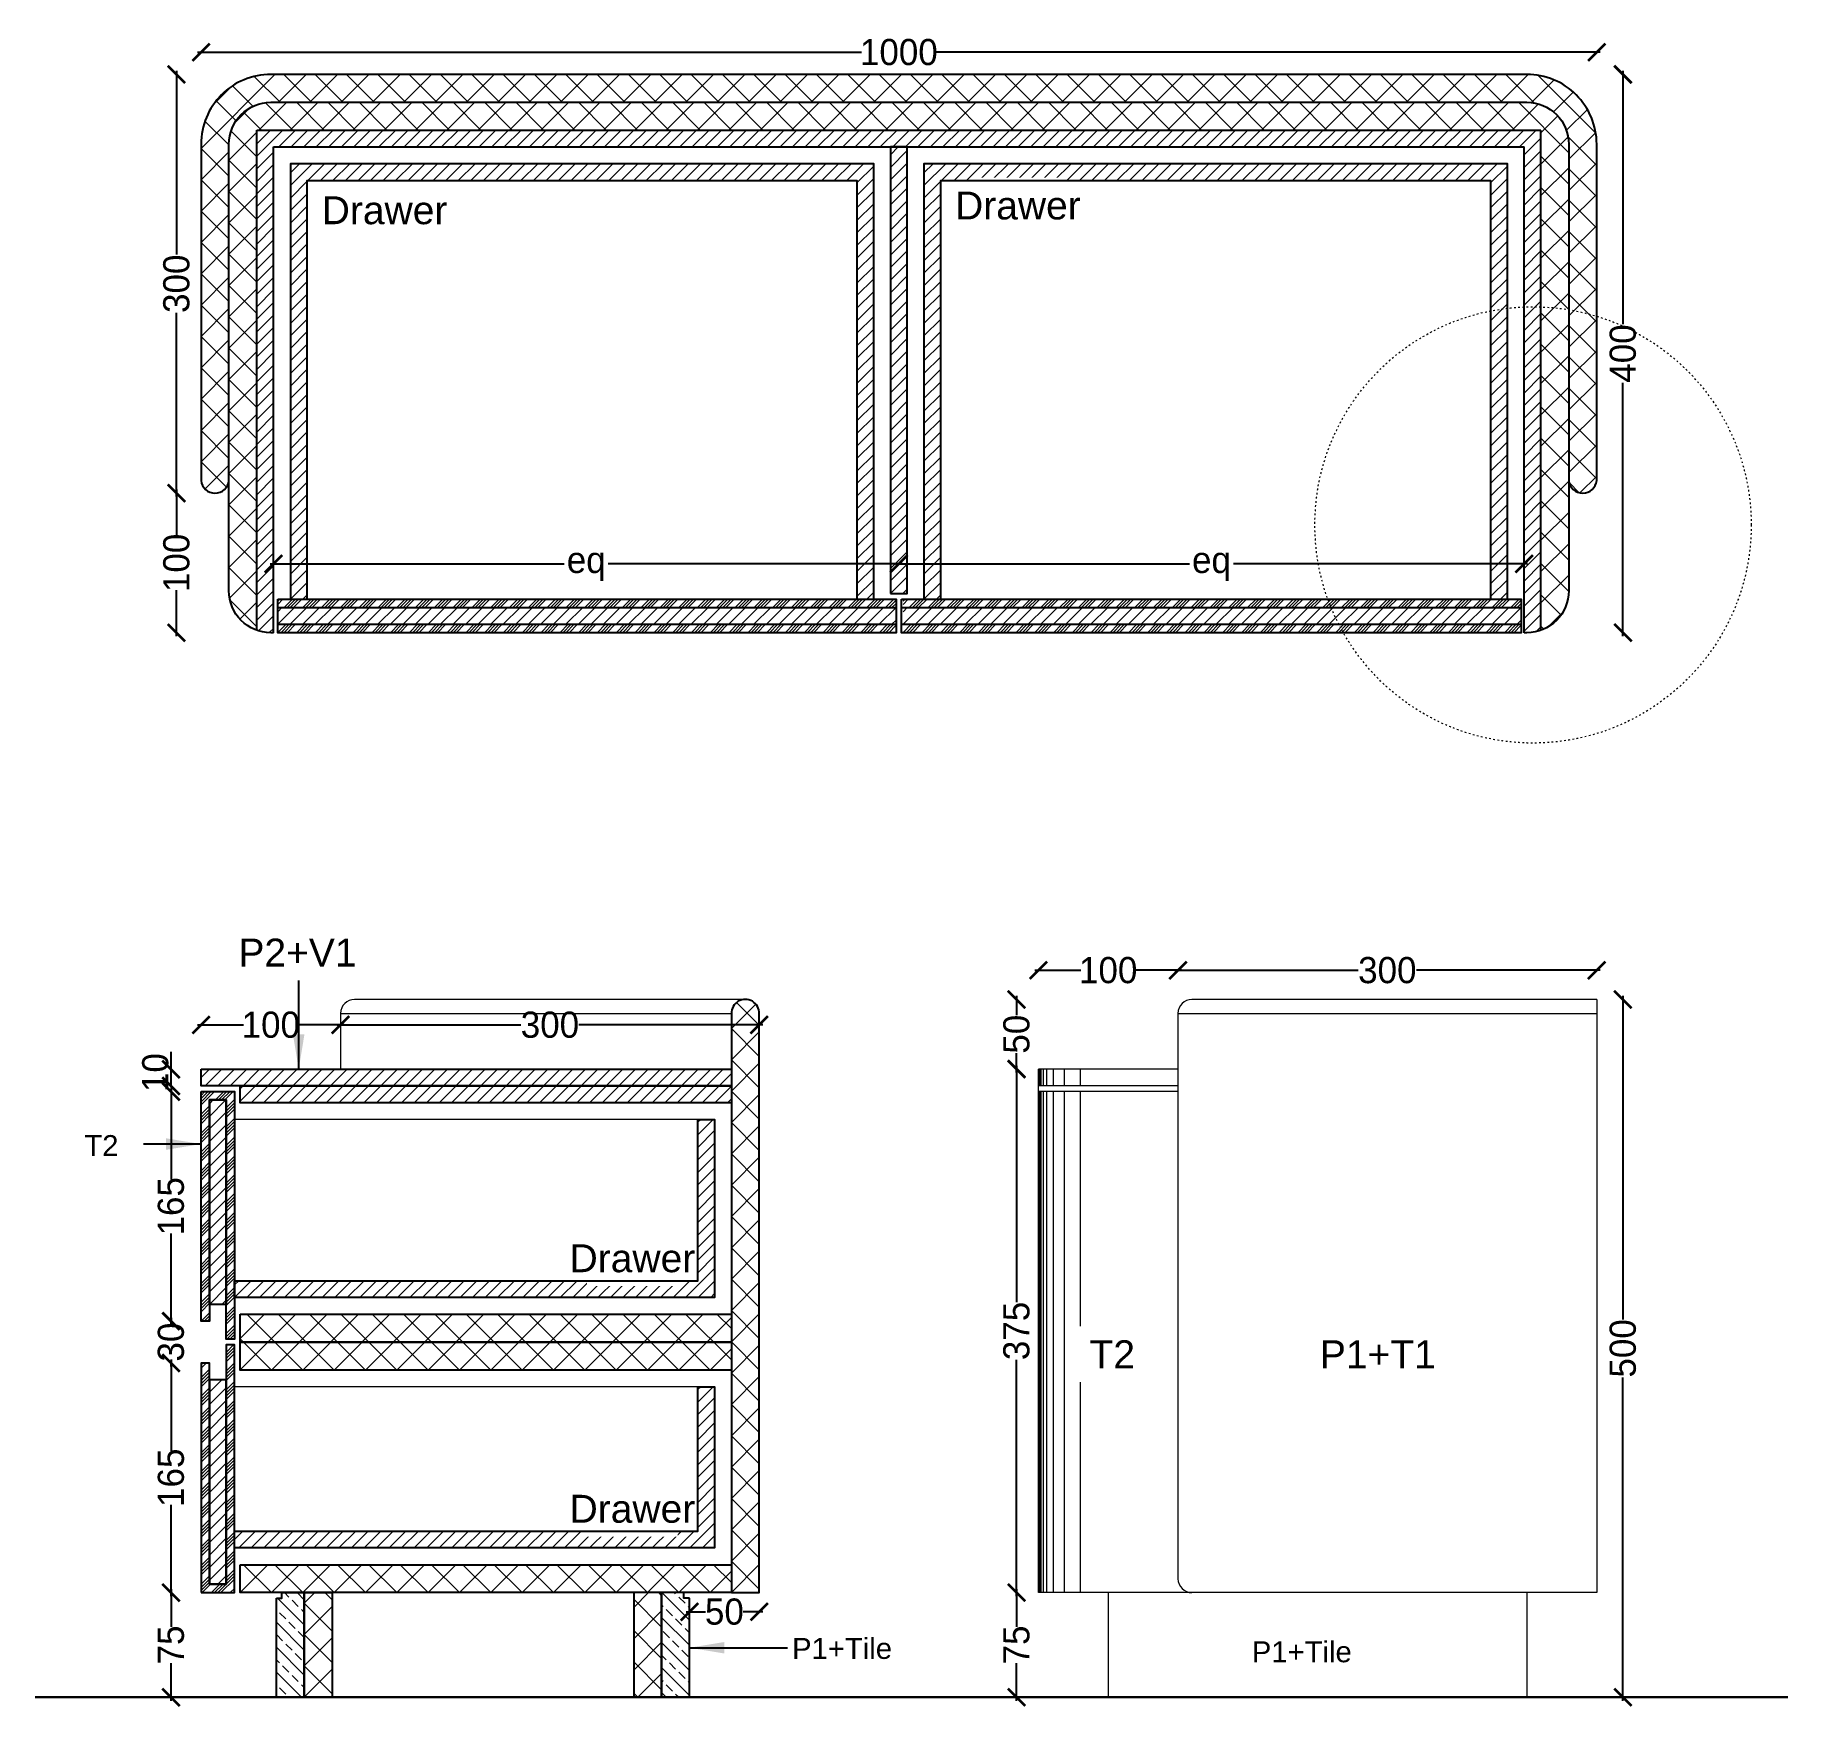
# Model space of a CAD drawing. Header units: millimetres. Extents: x 75500 to 345360, y -224327 to 19532.
# Drawn here: x 165674 to 166930, y -99723 to -98525 of the extents above; entities that cross this region are included whole.
import ezdxf

# ---------------------------------------------------------------- set-up
doc = ezdxf.new("R2010")
doc.units = ezdxf.units.MM
doc.header["$LTSCALE"] = 0.01
doc.linetypes.add('ZWCAD_ISO03W100', pattern=[30, 12, -18])
for name, color, linetype, lineweight in [('A-Ele 6', 250, 'Continuous', 0), ('A-WALL', 7, 'Continuous', 30), ('furniture section', 7, 'Continuous', 25), ('hatch', 251, 'Continuous', 0), ('text', 253, 'Continuous', 0)]:
    doc.layers.add(name, color=color, linetype=linetype, lineweight=lineweight)
doc.layers.add('e .05', color=253, linetype='Continuous')
doc.styles.add('ISOCP2', font='GOTHIC.TTF')
doc.styles.get("Standard").update_dxf_attribs({"font": 'arial.ttf'})
doc.dimstyles.new('77', dxfattribs={"dimscale": 0.25, "dimtxt": 130, "dimasz": 100, "dimexe": 5, "dimexo": 1, "dimgap": 0.25, "dimtad": 0, "dimdec": 0, "dimrnd": 5, "dimzin": 0, "dimdsep": 46, "dimtxsty": 'ISOCP2', "dimblk": 'ARCHTICK', "dimcen": 0, "dimdle": 100, "dimclrd": 1, "dimclre": 256, "dimclrt": 256, "dimazin": 0, "dimtm": 1e-09, "dimtfac": 1, "dimtdec": 0, "dimtmove": 1, "dimatfit": 0, "dimfxl": 1, "dimtolj": 1, "dimtzin": 12, "dimlwd": -1, "dimlwe": -1, "dimarcsym": 0})
doc.dimstyles.new('MIGCS IN MM 1 100', dxfattribs={"dimtxt": 40, "dimasz": 30, "dimexe": 180, "dimexo": 100, "dimgap": 25, "dimtad": 0, "dimdec": 0, "dimzin": 0, "dimdsep": 46, "dimtxsty": 'Standard', "dimblk": 'ARCHTICK', "dimcen": 150, "dimse1": 1, "dimse2": 1, "dimclrd": 3, "dimclre": 3, "dimclrt": 3, "dimadec": 0, "dimazin": 0, "dimtfac": 1, "dimtdec": 0, "dimtix": 1, "dimtmove": 2, "dimatfit": 3, "dimfxl": 1, "dimtolj": 1, "dimtzin": 0, "dimarcsym": 0})
pattern_1 = [(45, (165798.4633, -99434.393), (-4.49013, 4.49013), [])]
pattern_2 = [(45, (165792.463, -99446.393), (-6.7352, 6.7352), []), (45, (165794.708, -99446.393), (-6.7352, 6.7352), []), (45, (165796.953, -99446.393), (-6.7352, 6.7352), []), (45, (165799.1985, -99446.393), (-6.7352, 6.7352), [])]

msp = doc.modelspace()

# ---------------------------------------------------------------- texts
at = {"lineweight": 0, "transparency": 33554687, "insert": (166558.7, -99691), "char_height": 15, "width": 45.028, "attachment_point": 7, "bg_fill": 2}
msp.add_mtext('\\pxqc;P1+Tile', dxfattribs=at)

# ---------------------------------------------------------------- blocks, each defined once
blk = doc.blocks.new('_ARCHTICK')
at = {"color": 0, "linetype": 'ByBlock', "const_width": 0.15}
blk.add_lwpolyline([(-0.5, -0.5), (0.5, 0.5)], dxfattribs=at)
blk = doc.blocks.new('*D404')
at = {"color": 1, "ltscale": 4, "transparency": 16777216}
for p, q in [((166376.8, -99638.4), (166376.8, -99665.4)), ((166376.8, -99718.4), (166376.8, -99691.4))]:
    blk.add_line(p, q, dxfattribs=at)
at = {"layer": 'Defpoints', "color": 0, "transparency": 16777216}
for p in [(166392.5, -99640.9), (166376.8, -99715.9), (166392.5, -99715.9)]:
    blk.add_point(p, dxfattribs=at)
at = {"color": 1, "transparency": 16777216, "xscale": 12.5, "yscale": 12.5, "zscale": 12.5}
for p, rotation in [((166376.8, -99640.9), 90), ((166376.8, -99715.9), 270)]:
    blk.add_blockref('_ARCHTICK', p, dxfattribs=dict(at, rotation=rotation))
at = {"transparency": 16777216, "insert": (166376.8, -99678.4), "char_height": 18.75, "attachment_point": 5, "rotation": 90, "style": 'ISOCP2'}
blk.add_mtext('\\A1;75', dxfattribs=at)
blk = doc.blocks.new('*D405')
at = {"color": 1, "ltscale": 4, "transparency": 16777216}
for p, q in [((166376.8, -99263.4), (166376.8, -99432.7)), ((166376.8, -99643.4), (166376.8, -99474.1))]:
    blk.add_line(p, q, dxfattribs=at)
at = {"layer": 'Defpoints', "color": 0, "transparency": 16777216}
for p in [(166376.8, -99265.9), (166392.5, -99265.9), (166392.5, -99640.9)]:
    blk.add_point(p, dxfattribs=at)
at = {"color": 1, "transparency": 16777216, "xscale": 12.5, "yscale": 12.5, "zscale": 12.5}
for p, rotation in [((166376.8, -99265.9), 90), ((166376.8, -99640.9), 270)]:
    blk.add_blockref('_ARCHTICK', p, dxfattribs=dict(at, rotation=rotation))
at = {"transparency": 16777216, "insert": (166376.8, -99453.4), "char_height": 18.75, "attachment_point": 5, "rotation": 90, "style": 'ISOCP2'}
blk.add_mtext('\\A1;375', dxfattribs=at)
blk = doc.blocks.new('*D406')
at = {"color": 1, "ltscale": 4, "transparency": 16777216}
for p, q in [((166376.8, -99213.4), (166376.8, -99227.2)), ((166376.8, -99268.2), (166376.8, -99254.4))]:
    blk.add_line(p, q, dxfattribs=at)
at = {"layer": 'Defpoints', "color": 0, "transparency": 16777216}
for p in [(166376.8, -99215.9), (166541.5, -99215.9), (166541.5, -99265.7)]:
    blk.add_point(p, dxfattribs=at)
at = {"color": 1, "transparency": 16777216, "xscale": 12.5, "yscale": 12.5, "zscale": 12.5}
for p, rotation in [((166376.8, -99215.9), 90), ((166376.8, -99265.7), 270)]:
    blk.add_blockref('_ARCHTICK', p, dxfattribs=dict(at, rotation=rotation))
at = {"transparency": 16777216, "insert": (166376.8, -99240.8), "char_height": 18.75, "attachment_point": 5, "rotation": 90, "style": 'ISOCP2'}
blk.add_mtext('\\A1;50', dxfattribs=at)
blk = doc.blocks.new('*D407')
at = {"color": 1, "ltscale": 4, "transparency": 16777216}
for p, q in [((166390, -99195), (166423, -99195)), ((166495, -99195), (166462, -99195))]:
    blk.add_line(p, q, dxfattribs=at)
at = {"layer": 'Defpoints', "color": 0, "transparency": 16777216}
for p in [(166492.5, -99195), (166392.5, -99265.9), (166492.5, -99265.9)]:
    blk.add_point(p, dxfattribs=at)
at = {"color": 1, "transparency": 16777216, "xscale": 12.5, "yscale": 12.5, "zscale": 12.5, "rotation": 180}
blk.add_blockref('_ARCHTICK', (166392.5, -99195), dxfattribs=at)
at = {"color": 1, "transparency": 16777216, "xscale": 12.5, "yscale": 12.5, "zscale": 12.5}
blk.add_blockref('_ARCHTICK', (166492.5, -99195), dxfattribs=at)
at = {"transparency": 16777216, "insert": (166442.5, -99195), "char_height": 18.75, "attachment_point": 5, "style": 'ISOCP2'}
blk.add_mtext('\\A1;100', dxfattribs=at)
blk = doc.blocks.new('*D408')
at = {"color": 1, "ltscale": 4, "transparency": 16777216}
for p, q in [((166490, -99195), (166621.6, -99195)), ((166795, -99195), (166663.3, -99195))]:
    blk.add_line(p, q, dxfattribs=at)
at = {"layer": 'Defpoints', "color": 0, "transparency": 16777216}
for p in [(166792.5, -99195), (166492.5, -99265.9), (166792.5, -99265.9)]:
    blk.add_point(p, dxfattribs=at)
at = {"color": 1, "transparency": 16777216, "xscale": 12.5, "yscale": 12.5, "zscale": 12.5, "rotation": 180}
blk.add_blockref('_ARCHTICK', (166492.5, -99195), dxfattribs=at)
at = {"color": 1, "transparency": 16777216, "xscale": 12.5, "yscale": 12.5, "zscale": 12.5}
blk.add_blockref('_ARCHTICK', (166792.5, -99195), dxfattribs=at)
at = {"transparency": 16777216, "insert": (166642.5, -99195), "char_height": 18.75, "attachment_point": 5, "style": 'ISOCP2'}
blk.add_mtext('\\A1;300', dxfattribs=at)
blk = doc.blocks.new('*D409')
at = {"color": 1, "ltscale": 4, "transparency": 16777216}
for p, q in [((166811.3, -99213.4), (166811.3, -99445.1)), ((166811.3, -99718.4), (166811.3, -99486.7))]:
    blk.add_line(p, q, dxfattribs=at)
at = {"layer": 'Defpoints', "color": 0, "transparency": 16777216}
for p in [(166792.5, -99215.9), (166792.5, -99715.9), (166811.3, -99715.9)]:
    blk.add_point(p, dxfattribs=at)
at = {"color": 1, "transparency": 16777216, "xscale": 12.5, "yscale": 12.5, "zscale": 12.5}
for p, rotation in [((166811.3, -99215.9), 90), ((166811.3, -99715.9), 270)]:
    blk.add_blockref('_ARCHTICK', p, dxfattribs=dict(at, rotation=rotation))
at = {"transparency": 16777216, "insert": (166811.3, -99465.9), "char_height": 18.75, "attachment_point": 5, "rotation": 90, "style": 'ISOCP2'}
blk.add_mtext('\\A1;500', dxfattribs=at)
blk = doc.blocks.new('*D429')
at = {"color": 1, "ltscale": 4, "transparency": 16777216}
for p, q in [((165771, -99638.4), (165771, -99665.4)), ((165771, -99718.4), (165771, -99691.4))]:
    blk.add_line(p, q, dxfattribs=at)
at = {"layer": 'Defpoints', "color": 0, "transparency": 16777216}
for p in [(165792.5, -99640.9), (165771, -99715.9), (165792.5, -99715.9)]:
    blk.add_point(p, dxfattribs=at)
at = {"color": 1, "transparency": 16777216, "xscale": 12.5, "yscale": 12.5, "zscale": 12.5}
for p, rotation in [((165771, -99640.9), 90), ((165771, -99715.9), 270)]:
    blk.add_blockref('_ARCHTICK', p, dxfattribs=dict(at, rotation=rotation))
at = {"transparency": 16777216, "insert": (165771, -99678.4), "char_height": 18.75, "attachment_point": 5, "rotation": 90, "style": 'ISOCP2'}
blk.add_mtext('\\A1;75', dxfattribs=at)
blk = doc.blocks.new('*D430')
at = {"color": 1, "ltscale": 4, "transparency": 16777216}
for p, q in [((165771, -99473.9), (165771, -99539.3)), ((165771, -99643.4), (165771, -99578))]:
    blk.add_line(p, q, dxfattribs=at)
at = {"layer": 'Defpoints', "color": 0, "transparency": 16777216}
for p in [(165771, -99476.4), (165792.5, -99476.4), (165792.5, -99640.9)]:
    blk.add_point(p, dxfattribs=at)
at = {"color": 1, "transparency": 16777216, "xscale": 12.5, "yscale": 12.5, "zscale": 12.5}
for p, rotation in [((165771, -99476.4), 90), ((165771, -99640.9), 270)]:
    blk.add_blockref('_ARCHTICK', p, dxfattribs=dict(at, rotation=rotation))
at = {"transparency": 16777216, "insert": (165771, -99558.6), "char_height": 18.75, "attachment_point": 5, "rotation": 90, "style": 'ISOCP2'}
blk.add_mtext('\\A1;165', dxfattribs=at)
blk = doc.blocks.new('*D431')
at = {"color": 1, "ltscale": 4, "transparency": 16777216}
for p, q in [((165771, -99443.9), (165771, -99447.7)), ((165771, -99478.9), (165771, -99475))]:
    blk.add_line(p, q, dxfattribs=at)
at = {"layer": 'Defpoints', "color": 0, "transparency": 16777216}
for p in [(165771, -99446.4), (165792.5, -99446.4), (165792.5, -99476.4)]:
    blk.add_point(p, dxfattribs=at)
at = {"color": 1, "transparency": 16777216, "xscale": 12.5, "yscale": 12.5, "zscale": 12.5}
for p, rotation in [((165771, -99446.4), 90), ((165771, -99476.4), 270)]:
    blk.add_blockref('_ARCHTICK', p, dxfattribs=dict(at, rotation=rotation))
at = {"transparency": 16777216, "insert": (165771, -99461.4), "char_height": 18.75, "attachment_point": 5, "rotation": 90, "style": 'ISOCP2'}
blk.add_mtext('\\A1;30', dxfattribs=at)
blk = doc.blocks.new('*D432')
at = {"color": 1, "ltscale": 4, "transparency": 16777216}
for p, q in [((165771, -99279.4), (165771, -99344.8)), ((165771, -99448.9), (165771, -99383.5))]:
    blk.add_line(p, q, dxfattribs=at)
at = {"layer": 'Defpoints', "color": 0, "transparency": 16777216}
for p in [(165771, -99281.9), (165792.5, -99281.9), (165792.5, -99446.4)]:
    blk.add_point(p, dxfattribs=at)
at = {"color": 1, "transparency": 16777216, "xscale": 12.5, "yscale": 12.5, "zscale": 12.5}
for p, rotation in [((165771, -99281.9), 90), ((165771, -99446.4), 270)]:
    blk.add_blockref('_ARCHTICK', p, dxfattribs=dict(at, rotation=rotation))
at = {"transparency": 16777216, "insert": (165771, -99364.1), "char_height": 18.75, "attachment_point": 5, "rotation": 90, "style": 'ISOCP2'}
blk.add_mtext('\\A1;165', dxfattribs=at)
blk = doc.blocks.new('*D433')
at = {"color": 1, "ltscale": 4, "transparency": 16777216}
for p, q in [((165771, -99265.9), (165771, -99253.4)), ((165771, -99277.9), (165771, -99265.9)), ((165771, -99277.9), (165771, -99290.4))]:
    blk.add_line(p, q, dxfattribs=at)
at = {"layer": 'Defpoints', "color": 0, "transparency": 16777216}
for p in [(165771, -99265.9), (165792.5, -99265.9), (165792.5, -99277.9)]:
    blk.add_point(p, dxfattribs=at)
at = {"color": 1, "transparency": 16777216, "xscale": 12.5, "yscale": 12.5, "zscale": 12.5}
for p, rotation in [((165771, -99265.9), 270), ((165771, -99277.9), 90)]:
    blk.add_blockref('_ARCHTICK', p, dxfattribs=dict(at, rotation=rotation))
at = {"transparency": 16777216, "insert": (165759.8, -99268.3), "char_height": 18.75, "attachment_point": 5, "rotation": 90, "style": 'ISOCP2'}
blk.add_mtext('\\A1;10', dxfattribs=at)
blk = doc.blocks.new('*D434')
at = {"color": 1, "ltscale": 4, "transparency": 16777216}
for p, q in [((165790, -99234.1), (165823, -99234.1)), ((165895, -99234.1), (165862, -99234.1))]:
    blk.add_line(p, q, dxfattribs=at)
at = {"layer": 'Defpoints', "color": 0, "transparency": 16777216}
for p in [(165892.5, -99234.1), (165792.5, -99265.9), (165892.5, -99265.9)]:
    blk.add_point(p, dxfattribs=at)
at = {"color": 1, "transparency": 16777216, "xscale": 12.5, "yscale": 12.5, "zscale": 12.5, "rotation": 180}
blk.add_blockref('_ARCHTICK', (165792.5, -99234.1), dxfattribs=at)
at = {"color": 1, "transparency": 16777216, "xscale": 12.5, "yscale": 12.5, "zscale": 12.5}
blk.add_blockref('_ARCHTICK', (165892.5, -99234.1), dxfattribs=at)
at = {"transparency": 16777216, "insert": (165842.5, -99234.1), "char_height": 18.75, "attachment_point": 5, "style": 'ISOCP2'}
blk.add_mtext('\\A1;100', dxfattribs=at)
blk = doc.blocks.new('*D435')
at = {"color": 1, "ltscale": 4, "transparency": 16777216}
for p, q in [((165890, -99234.1), (166021.6, -99234.1)), ((166195, -99234.1), (166063.3, -99234.1))]:
    blk.add_line(p, q, dxfattribs=at)
at = {"layer": 'Defpoints', "color": 0, "transparency": 16777216}
for p in [(166192.5, -99234.1), (165892.5, -99265.9), (166192.5, -99265.9)]:
    blk.add_point(p, dxfattribs=at)
at = {"color": 1, "transparency": 16777216, "xscale": 12.5, "yscale": 12.5, "zscale": 12.5, "rotation": 180}
blk.add_blockref('_ARCHTICK', (165892.5, -99234.1), dxfattribs=at)
at = {"color": 1, "transparency": 16777216, "xscale": 12.5, "yscale": 12.5, "zscale": 12.5}
blk.add_blockref('_ARCHTICK', (166192.5, -99234.1), dxfattribs=at)
at = {"transparency": 16777216, "insert": (166042.5, -99234.1), "char_height": 18.75, "attachment_point": 5, "style": 'ISOCP2'}
blk.add_mtext('\\A1;300', dxfattribs=at)
blk = doc.blocks.new('*D436')
at = {"color": 1, "ltscale": 4, "transparency": 16777216}
for p, q in [((166140, -99654.6), (166153.9, -99654.6)), ((166195, -99654.6), (166181, -99654.6))]:
    blk.add_line(p, q, dxfattribs=at)
at = {"layer": 'Defpoints', "color": 0, "transparency": 16777216}
for p in [(166142.5, -99640.9), (166192.5, -99640.9), (166192.5, -99654.6)]:
    blk.add_point(p, dxfattribs=at)
at = {"color": 1, "transparency": 16777216, "xscale": 12.5, "yscale": 12.5, "zscale": 12.5, "rotation": 180}
blk.add_blockref('_ARCHTICK', (166142.5, -99654.6), dxfattribs=at)
at = {"color": 1, "transparency": 16777216, "xscale": 12.5, "yscale": 12.5, "zscale": 12.5}
blk.add_blockref('_ARCHTICK', (166192.5, -99654.6), dxfattribs=at)
at = {"transparency": 16777216, "insert": (166167.5, -99654.6), "char_height": 18.75, "attachment_point": 5, "style": 'ISOCP2'}
blk.add_mtext('\\A1;50', dxfattribs=at)
blk = doc.blocks.new('*D441')
at = {"color": 1, "ltscale": 4, "transparency": 16777216}
for p, q in [((165774.9, -98850.6), (165774.9, -98883.6)), ((165774.9, -98955.6), (165774.9, -98922.6))]:
    blk.add_line(p, q, dxfattribs=at)
at = {"layer": 'Defpoints', "color": 0, "transparency": 16777216}
for p in [(165802.5, -98853.1), (165774.9, -98953.1), (165802.5, -98953.1)]:
    blk.add_point(p, dxfattribs=at)
at = {"color": 1, "transparency": 16777216, "xscale": 12.5, "yscale": 12.5, "zscale": 12.5}
for p, rotation in [((165774.9, -98853.1), 90), ((165774.9, -98953.1), 270)]:
    blk.add_blockref('_ARCHTICK', p, dxfattribs=dict(at, rotation=rotation))
at = {"transparency": 16777216, "insert": (165774.9, -98903.1), "char_height": 18.75, "attachment_point": 5, "rotation": 90, "style": 'ISOCP2'}
blk.add_mtext('\\A1;100', dxfattribs=at)
blk = doc.blocks.new('*D442')
at = {"color": 1, "ltscale": 4, "transparency": 16777216}
for p, q in [((165774.9, -98550.6), (165774.9, -98682.2)), ((165774.9, -98855.6), (165774.9, -98724))]:
    blk.add_line(p, q, dxfattribs=at)
at = {"layer": 'Defpoints', "color": 0, "transparency": 16777216}
for p in [(165774.9, -98553.1), (165802.5, -98553.1), (165802.5, -98853.1)]:
    blk.add_point(p, dxfattribs=at)
at = {"color": 1, "transparency": 16777216, "xscale": 12.5, "yscale": 12.5, "zscale": 12.5}
for p, rotation in [((165774.9, -98553.1), 90), ((165774.9, -98853.1), 270)]:
    blk.add_blockref('_ARCHTICK', p, dxfattribs=dict(at, rotation=rotation))
at = {"transparency": 16777216, "insert": (165774.9, -98703.1), "char_height": 18.75, "attachment_point": 5, "rotation": 90, "style": 'ISOCP2'}
blk.add_mtext('\\A1;300', dxfattribs=at)
blk = doc.blocks.new('*D443')
at = {"color": 1, "ltscale": 4, "transparency": 16777216}
for p, q in [((165790, -98537.2), (166265.7, -98537.2)), ((166795, -98537.2), (166319.2, -98537.2))]:
    blk.add_line(p, q, dxfattribs=at)
at = {"layer": 'Defpoints', "color": 0, "transparency": 16777216}
for p in [(166792.5, -98537.2), (165792.5, -98649.5), (166792.5, -98649.5)]:
    blk.add_point(p, dxfattribs=at)
at = {"color": 1, "transparency": 16777216, "xscale": 12.5, "yscale": 12.5, "zscale": 12.5, "rotation": 180}
blk.add_blockref('_ARCHTICK', (165792.5, -98537.2), dxfattribs=at)
at = {"color": 1, "transparency": 16777216, "xscale": 12.5, "yscale": 12.5, "zscale": 12.5}
blk.add_blockref('_ARCHTICK', (166792.5, -98537.2), dxfattribs=at)
at = {"transparency": 16777216, "insert": (166292.5, -98537.2), "char_height": 18.75, "attachment_point": 5, "style": 'ISOCP2'}
blk.add_mtext('\\A1;1000', dxfattribs=at)
blk = doc.blocks.new('*D444')
at = {"color": 1, "ltscale": 4, "transparency": 16777216}
for p, q in [((165842, -98903.8), (166052.7, -98903.8)), ((166295, -98903.8), (166084.2, -98903.8))]:
    blk.add_line(p, q, dxfattribs=at)
at = {"layer": 'Defpoints', "color": 0, "transparency": 16777216}
for p in [(165844.5, -98605.1), (166292.5, -98605.1), (165844.5, -98903.8)]:
    blk.add_point(p, dxfattribs=at)
at = {"color": 1, "transparency": 16777216, "xscale": 12.5, "yscale": 12.5, "zscale": 12.5, "rotation": 180}
blk.add_blockref('_ARCHTICK', (165844.5, -98903.8), dxfattribs=at)
at = {"color": 1, "transparency": 16777216, "xscale": 12.5, "yscale": 12.5, "zscale": 12.5}
blk.add_blockref('_ARCHTICK', (166292.5, -98903.8), dxfattribs=at)
at = {"transparency": 16777216, "insert": (166068.5, -98903.8), "char_height": 18.75, "attachment_point": 5, "style": 'ISOCP2'}
blk.add_mtext('\\A1;eq', dxfattribs=at)
blk = doc.blocks.new('*D445')
at = {"color": 1, "ltscale": 4, "transparency": 16777216}
for p, q in [((166290, -98903.8), (166500.7, -98903.8)), ((166743, -98903.8), (166532.2, -98903.8))]:
    blk.add_line(p, q, dxfattribs=at)
at = {"layer": 'Defpoints', "color": 0, "transparency": 16777216}
for p in [(166740.5, -98903.8), (166292.5, -98925.1), (166740.5, -98925.1)]:
    blk.add_point(p, dxfattribs=at)
at = {"color": 1, "transparency": 16777216, "xscale": 12.5, "yscale": 12.5, "zscale": 12.5, "rotation": 180}
blk.add_blockref('_ARCHTICK', (166292.5, -98903.8), dxfattribs=at)
at = {"color": 1, "transparency": 16777216, "xscale": 12.5, "yscale": 12.5, "zscale": 12.5}
blk.add_blockref('_ARCHTICK', (166740.5, -98903.8), dxfattribs=at)
at = {"transparency": 16777216, "insert": (166516.5, -98903.8), "char_height": 18.75, "attachment_point": 5, "style": 'ISOCP2'}
blk.add_mtext('\\A1;eq', dxfattribs=at)
blk = doc.blocks.new('*D446')
at = {"color": 1, "ltscale": 4, "transparency": 16777216}
for p, q in [((166811.3, -98550.6), (166811.3, -98732.1)), ((166811.3, -98955.6), (166811.3, -98774.1))]:
    blk.add_line(p, q, dxfattribs=at)
at = {"layer": 'Defpoints', "color": 0, "transparency": 16777216}
for p in [(166588.3, -98553.1), (166588.3, -98953.1), (166811.3, -98953.1)]:
    blk.add_point(p, dxfattribs=at)
at = {"color": 1, "transparency": 16777216, "xscale": 12.5, "yscale": 12.5, "zscale": 12.5}
for p, rotation in [((166811.3, -98553.1), 90), ((166811.3, -98953.1), 270)]:
    blk.add_blockref('_ARCHTICK', p, dxfattribs=dict(at, rotation=rotation))
at = {"transparency": 16777216, "insert": (166811.3, -98753.1), "char_height": 18.75, "attachment_point": 5, "rotation": 90, "style": 'ISOCP2'}
blk.add_mtext('\\A1;400', dxfattribs=at)

# ---------------------------------------------------------------- dimensions: what is measured, and where the dimension line sits
at = {"ltscale": 4}
for p1, p2, distance, picture, middle in [((165802.5, -98853.1), (165802.5, -98553.1), 27.5, '*D442', (165774.9, -98703.1)), ((166588.3, -98553.1), (166588.3, -98953.1), 223, '*D446', (166811.3, -98753.1)), ((165802.5, -98853.1), (165802.5, -98953.1), -27.5, '*D441', (165774.9, -98903.1)), ((166392.5, -99265.9), (166492.5, -99265.9), 70.9, '*D407', (166442.5, -99195)), ((166492.5, -99265.9), (166792.5, -99265.9), 70.9, '*D408', (166642.5, -99195)), ((166541.5, -99265.7), (166541.5, -99215.9), 164.8, '*D406', (166376.8, -99240.8)), ((166792.5, -99215.9), (166792.5, -99715.9), 18.9, '*D409', (166811.3, -99465.9)), ((165792.5, -99265.9), (165892.5, -99265.9), 31.8, '*D434', (165842.5, -99234.1)), ((165892.5, -99265.9), (166192.5, -99265.9), 31.8, '*D435', (166042.5, -99234.1)), ((165792.5, -99277.9), (165792.5, -99265.9), 21.5, '*D433', (165759.8, -99268.3)), ((166392.5, -99640.9), (166392.5, -99265.9), 15.7, '*D405', (166376.8, -99453.4)), ((165792.4633177, -99446.3931608), (165792.4633177, -99281.8931608), 21.4851519, '*D432', (165770.9781658, -99364.1431608)), ((165792.5, -99476.4), (165792.5, -99446.4), 21.5, '*D431', (165771, -99461.4)), ((165792.4633177, -99640.8931608), (165792.4633177, -99476.3931608), 21.4851519, '*D430', (165770.9781658, -99558.6431608)), ((165792.5, -99640.9), (165792.5, -99715.9), -21.5, '*D429', (165771, -99678.4)), ((166392.5, -99640.9), (166392.5, -99715.9), -15.7, '*D404', (166376.8, -99678.4)), ((166142.5, -99640.9), (166192.5, -99640.9), -13.7, '*D436', (166167.5, -99654.6))]:
    dim = msp.add_aligned_dim(p1=p1, p2=p2, distance=distance, dimstyle='77', override={"dimtxt": 75, "dimasz": 50, "dimpost": '\\X', "dimblk": 'ARCHTICK', "dimdle": 10, "dimse1": 1, "dimse2": 1, "dimclre": 253}, dxfattribs=at)
    dim.commit()
    dim.dimension.update_dxf_attribs({"geometry": picture, "text_midpoint": middle})
dim = msp.add_aligned_dim(p1=(166292.5, -98925.1), p2=(166740.5, -98925.1), distance=21.3, text='eq', dimstyle='77', override={"dimtxt": 75, "dimasz": 50, "dimpost": '\\X', "dimtxsty": 'ISOCP2', "dimblk": 'ARCHTICK', "dimdle": 10, "dimse1": 1, "dimse2": 1, "dimclre": 253}, dxfattribs=at)
dim.commit()
dim.dimension.update_dxf_attribs({"geometry": '*D445', "text_midpoint": (166516.5, -98903.8)})

# ---------------------------------------------------------------- hatches: boundary and pattern name
at = {"layer": 'hatch'}
h = msp.add_hatch(dxfattribs=at)
h.set_pattern_fill('ANSI37', color=256, scale=5, angle=360)
h.set_pattern_definition([(45, (165792.463, -98853.068), (-11.22532, 11.22532), []), (135, (165792.463, -98853.068), (-11.22532, -11.22532), [])])
h.paths.add_polyline_path([(165792.5, -98603.1), (165792.5, -98844.1, 0.900618), (165812.5, -98844.1), (165812.5, -98603.1, -0.414214), (165842.5, -98573.1), (166742.5, -98573.1, -0.414214), (166772.5, -98603.1), (166772.5, -98844.1, 0.900618), (166792.5, -98844.1), (166792.5, -98603.1, 0.414214), (166742.5, -98553.1), (165842.5, -98553.1, 0.414214)])
h = msp.add_hatch(dxfattribs=at)
h.set_pattern_fill('ANSI37', color=256, scale=5, angle=360)
h.set_pattern_definition([(45, (165812.463, -98951.353), (-11.22532, 11.22532), []), (135, (165812.463, -98951.353), (-11.22532, -11.22532), [])])
h.paths.add_polyline_path([(165812.5, -98923.1, 0.317837), (165832.5, -98951.4), (165832.5, -98593.1), (166752.5, -98593.1), (166752.5, -98951.4, 0.317837), (166772.5, -98923.1), (166772.5, -98844.1), (166772.5, -98603.1, 0.414214), (166742.5, -98573.1), (165842.5, -98573.1, 0.414214), (165812.5, -98603.1), (165812.5, -98844.1)])
h = msp.add_hatch(dxfattribs=at)
h.set_pattern_fill('ANSI31', color=256, scale=2)
h.set_pattern_definition([(45, (165832.4633, -98953.0684), (-4.49013, 4.49013), [])])
h.paths.add_polyline_path([(165842.5, -98953.1), (165844.5, -98953.1), (165844.5, -98605.1), (166286.5, -98605.1), (166298.5, -98605.1), (166740.5, -98605.1), (166740.5, -98953.1), (166742.5, -98953.1, 0.085164), (166752.5, -98951.4), (166752.5, -98593.1), (165832.5, -98593.1), (165832.5, -98951.4, 0.085164)])
h = msp.add_hatch(dxfattribs=at)
h.set_pattern_fill('ANSI31', color=256, scale=2)
h.set_pattern_definition([(45, (166286.4633, -98925.0684), (-4.49013, 4.49013), [])])
h.paths.add_polyline_path([(166286.5, -98925.1), (166298.5, -98925.1), (166298.5, -98605.1), (166286.5, -98605.1)])
h = msp.add_hatch(dxfattribs=at)
h.set_pattern_fill('ANSI31', color=256, scale=2)
h.set_pattern_definition([(45, (165856.4633, -98929.0684), (-4.49013, 4.49013), [])])
h.paths.add_polyline_path([(166274.5, -98929.1), (166274.5, -98617.1), (165856.5, -98617.1), (165856.5, -98929.1), (165868.5, -98929.1), (165868.5, -98629.1), (166262.5, -98629.1), (166262.5, -98929.1)])
h = msp.add_hatch(dxfattribs=at)
h.set_pattern_fill('ANSI31', color=256, scale=2)
h.set_pattern_definition([(45, (166310.4633, -98929.0684), (-4.49013, 4.49013), [])])
h.paths.add_polyline_path([(166728.5, -98929.1), (166728.5, -98617.1), (166310.5, -98617.1), (166310.5, -98929.1), (166322.5, -98929.1), (166322.5, -98629.1), (166716.5, -98629.1), (166716.5, -98929.1)])
h = msp.add_hatch(dxfattribs=at)
h.set_pattern_fill('ANSI34', color=256, scale=0.5)
h.set_pattern_definition([(45, (165847.463, -98953.068), (-6.7352, 6.7352), []), (45, (165849.708, -98953.068), (-6.7352, 6.7352), []), (45, (165851.953, -98953.068), (-6.7352, 6.7352), []), (45, (165854.1985, -98953.068), (-6.7352, 6.7352), [])])
h.paths.add_polyline_path([(165847.5, -98953.1), (166290.5, -98953.1), (166290.5, -98947.1), (165847.5, -98947.1)])
h.paths.add_polyline_path([(165847.5, -98929.1), (165847.5, -98935.1), (166290.5, -98935.1), (166290.5, -98929.1), (166274.5, -98929.1), (166262.5, -98929.1), (165868.5, -98929.1), (165856.5, -98929.1)])
h = msp.add_hatch(dxfattribs=at)
h.set_pattern_fill('ANSI34', color=256, scale=0.5)
h.set_pattern_definition([(45, (166295.463, -98953.068), (-6.7352, 6.7352), []), (45, (166297.708, -98953.068), (-6.7352, 6.7352), []), (45, (166299.953, -98953.068), (-6.7352, 6.7352), []), (45, (166302.1985, -98953.068), (-6.7352, 6.7352), [])])
h.paths.add_polyline_path([(166295.5, -98953.1), (166738.5, -98953.1), (166738.5, -98947.1), (166295.5, -98947.1)])
h.paths.add_polyline_path([(166295.5, -98929.1), (166295.5, -98935.1), (166738.5, -98935.1), (166738.5, -98929.1), (166722.5, -98929.1), (166710.5, -98929.1), (166316.5, -98929.1), (166304.5, -98929.1)])
h = msp.add_hatch(dxfattribs=at)
h.set_pattern_fill('ANSI31', color=256, scale=2)
h.set_pattern_definition([(45, (165847.4633, -98947.0684), (-4.49013, 4.49013), [])])
h.paths.add_polyline_path([(165847.5, -98947.1), (166290.5, -98947.1), (166290.5, -98935.1), (165847.5, -98935.1)])
h = msp.add_hatch(dxfattribs=at)
h.set_pattern_fill('ANSI31', color=256, scale=2)
h.set_pattern_definition([(45, (166295.4633, -98947.0684), (-4.49013, 4.49013), [])])
h.paths.add_polyline_path([(166295.5, -98947.1), (166738.5, -98947.1), (166738.5, -98935.1), (166295.5, -98935.1)])
h = msp.add_hatch(dxfattribs=at)
h.set_pattern_fill('ANSI37', color=256, scale=5, angle=360)
h.set_pattern_definition([(45, (166172.462, -99640.893), (-11.2253, 11.2253), []), (135, (166172.462, -99640.893), (-11.2253, -11.2253), [])])
edge = h.paths.add_edge_path()
edge.add_line((166172.5, -99640.9), (166172.5, -99226))
edge.add_ellipse((166182.5, -99225.9), major_axis=(-10, 0), ratio=1, start_angle=539.2648, end_angle=720.7352, ccw=False)
edge.add_line((166192.5, -99226), (166192.5, -99640.9))
edge.add_line((166192.5, -99640.9), (166172.5, -99640.9))
h = msp.add_hatch(dxfattribs=at)
h.set_pattern_fill('ANSI31', color=256, scale=2)
h.set_pattern_definition([(45, (165792.4633, -99289.893), (-4.49013, 4.49013), [])])
h.paths.add_polyline_path([(165792.5, -99265.9), (165792.5, -99277.9), (166172.5, -99277.9), (166172.5, -99265.9)])
h.paths.add_polyline_path([(165820.5, -99277.9), (165820.5, -99289.9), (166172.5, -99289.9), (166172.5, -99277.9)])
h = msp.add_hatch(dxfattribs=at)
h.set_pattern_fill('ANSI34', color=256, scale=0.5)
h.set_pattern_definition(pattern_2)
h.paths.add_polyline_path([(165792.5, -99281.9), (165792.5, -99446.4), (165798.5, -99446.4), (165798.5, -99287.9), (165810.5, -99287.9), (165810.5, -99459.4), (165816.5, -99459.4), (165816.5, -99281.9)])
h = msp.add_hatch(dxfattribs=at)
h.set_pattern_fill('ANSI31', color=256, scale=2)
h.set_pattern_definition(pattern_1)
h.paths.add_polyline_path([(165798.5, -99287.9), (165798.5, -99434.4), (165810.5, -99434.4), (165810.5, -99287.9)])
h = msp.add_hatch(dxfattribs=at)
h.set_pattern_fill('ANSI31', color=256, scale=2)
h.set_pattern_definition([(45, (165816.4633, -99429.393), (-4.49013, 4.49013), [])])
h.paths.add_polyline_path([(165816.5, -99417.4), (165816.5, -99429.4), (166160.5, -99429.4), (166160.5, -99301.9), (166148.5, -99301.9), (166148.5, -99417.4)])
h = msp.add_hatch(dxfattribs=at)
h.set_pattern_fill('ANSI37', color=256, scale=5, angle=360)
h.set_pattern_definition([(45, (165820.463, -99481.393), (-11.2253, 11.2253), []), (135, (165820.463, -99481.393), (-11.2253, -11.2253), [])])
h.paths.add_polyline_path([(165820.5, -99441.4), (165820.5, -99461.4), (166172.5, -99461.4), (166172.5, -99441.4)])
h.paths.add_polyline_path([(165820.5, -99461.4), (165820.5, -99481.4), (166172.5, -99481.4), (166172.5, -99461.4)])
h = msp.add_hatch(dxfattribs=at)
h.set_pattern_fill('ANSI34', color=256, scale=0.5)
h.set_pattern_definition(pattern_2)
h.paths.add_polyline_path([(165792.5, -99640.9), (165792.5, -99476.4), (165798.5, -99476.4), (165798.5, -99634.9), (165810.5, -99634.9), (165810.5, -99463.4), (165816.5, -99463.4), (165816.5, -99640.9)])
h = msp.add_hatch(dxfattribs=at)
h.set_pattern_fill('ANSI31', color=256, scale=2)
h.set_pattern_definition(pattern_1)
h.paths.add_polyline_path([(165798.5, -99634.9), (165798.5, -99488.4), (165810.5, -99488.4), (165810.5, -99634.9)])
h = msp.add_hatch(dxfattribs=at)
h.set_pattern_fill('ANSI31', color=256, scale=2)
h.set_pattern_definition([(45, (165816.4633, -99620.893), (-4.49013, 4.49013), [])])
h.paths.add_polyline_path([(165816.5, -99596.9), (165816.5, -99608.9), (166160.5, -99608.9), (166160.5, -99493.4), (166148.5, -99493.4), (166148.5, -99596.9)])
h = msp.add_hatch(dxfattribs=at)
h.set_pattern_fill('ANSI37', color=256, scale=5, angle=360)
h.set_pattern_definition([(45, (165820.463, -99640.893), (-11.2253, 11.2253), []), (135, (165820.463, -99640.893), (-11.2253, -11.2253), [])])
h.paths.add_polyline_path([(165820.5, -99620.9), (165820.5, -99640.9), (166172.5, -99640.9), (166172.5, -99620.9)])
h = msp.add_hatch(dxfattribs=at)
h.set_pattern_fill('ANSI33', color=256, scale=2, angle=90)
h.set_pattern_definition([(135, (165846.463, -99715.893), (-8.9803, -8.9803), []), (135, (165846.463, -99706.913), (-8.9803, -8.9803), [6.35, -3.175])])
h.paths.add_polyline_path([(165846.5, -99644.9), (165846.5, -99715.9), (165866.5, -99715.9), (165866.5, -99640.9), (165850.5, -99640.9), (165850.5, -99644.9)])
h = msp.add_hatch(dxfattribs=at)
h.set_pattern_fill('ANSI37', color=256, scale=5, angle=360)
h.set_pattern_definition([(45, (165866.463, -99715.893), (-11.2253, 11.2253), []), (135, (165866.463, -99715.893), (-11.2253, -11.2253), [])])
h.paths.add_polyline_path([(165866.5, -99640.9), (165866.5, -99715.9), (165886.5, -99715.9), (165886.5, -99640.9)])
h = msp.add_hatch(dxfattribs=at)
h.set_pattern_fill('ANSI37', color=256, scale=5, angle=180)
h.set_pattern_definition([(45, (165858.463, -99715.893), (-11.2253, 11.2253), []), (135, (165858.463, -99715.893), (-11.2253, -11.2253), [])])
h.paths.add_polyline_path([(166102.5, -99640.9), (166102.5, -99715.9), (166122.5, -99715.9), (166122.5, -99640.9)])
h = msp.add_hatch(dxfattribs=at)
h.set_pattern_fill('ANSI33', color=256, scale=2, angle=90)
h.set_pattern_definition([(135, (165838.463, -99715.893), (-8.98026, -8.98026), []), (135, (165838.463, -99706.913), (-8.98026, -8.98026), [6.35, -3.175])])
h.paths.add_polyline_path([(166122.5, -99640.9), (166122.5, -99715.9), (166142.5, -99715.9), (166142.5, -99644.9), (166138.5, -99644.9), (166138.5, -99640.9)])

# ---------------------------------------------------------------- linework, layer by layer
at = {"layer": 'A-Ele 6'}
for p, q in [((166392.9, -99265.9), (166392.9, -99277.9)), ((166393.3, -99265.9), (166393.3, -99277.9)), ((166394.3, -99265.9), (166394.3, -99277.9)), ((166395.9, -99265.9), (166395.9, -99277.9)), ((166398.2, -99265.9), (166398.2, -99277.9)), ((166403, -99265.9), (166403, -99277.9)), ((166410.9, -99265.9), (166410.9, -99277.9)), ((166422.5, -99265.9), (166422.5, -99277.9)), ((166392.9, -99281.9), (166392.9, -99640.9)), ((166393.3, -99281.9), (166393.3, -99640.9)), ((166394.3, -99281.9), (166394.3, -99640.9)), ((166395.9, -99281.9), (166395.9, -99640.9)), ((166398.2, -99281.9), (166398.2, -99640.9)), ((166403, -99281.9), (166403, -99640.9)), ((166410.9, -99281.9), (166410.9, -99640.9)), ((166422.5, -99281.9), (166422.5, -99640.9)), ((166442.5, -99640.9), (166442.5, -99715.9)), ((166742.5, -99640.9), (166742.5, -99715.9))]:
    msp.add_line(p, q, dxfattribs=at)
at = {"layer": 'A-Ele 6', "color": 14, "linetype": 'ZWCAD_ISO03W100', "ltscale": 10}
msp.add_circle((166746.9, -98875.9), 156.3, dxfattribs=at)
at = {"layer": 'A-WALL'}
msp.add_line((165673.6, -99715.9), (166929.5, -99715.9), dxfattribs=at)
at = {"layer": 'e .05', "linetype": 'Continuous', "lineweight": 5}
for p, q in [((166792.5, -99215.9), (166502.5, -99215.9)), ((166492.5, -99225.9), (166792.5, -99226)), ((166492.5, -99225.9), (166492.5, -99630.9)), ((166492.5, -99265.9), (166392.5, -99265.9)), ((166492.5, -99277.9), (166392.5, -99277.9)), ((166492.5, -99281.9), (166392.5, -99281.9))]:
    msp.add_line(p, q, dxfattribs=at)
msp.add_lwpolyline([(166792.5, -99215.9), (166792.5, -99640.9), (166392.5, -99640.9), (166392.5, -99265.9)], dxfattribs=at)
for centre, start, end in [((166502.5, -99225.9), 90, 180), ((166502.5, -99630.9), 180, 270)]:
    msp.add_arc(centre, 10, start, end, dxfattribs=at)
at = {"layer": 'furniture section'}
for p, q in [((165842.5, -98573.1), (166742.5, -98573.1)), ((165832.5, -98951.4), (165832.5, -98593.1)), ((165832.5, -98593.1), (166752.5, -98593.1)), ((165844.5, -98953.1), (165844.5, -98605.1)), ((165844.5, -98605.1), (166740.5, -98605.1)), ((166740.5, -98953.1), (166740.5, -98605.1)), ((166752.5, -98951.4), (166752.5, -98593.1)), ((165847.5, -98935.1), (166290.5, -98935.1)), ((166294.5, -98935.1), (166738.5, -98935.1)), ((165847.5, -98947.1), (166290.5, -98947.1)), ((166294.5, -98947.1), (166738.5, -98947.1))]:
    msp.add_line(p, q, dxfattribs=at)
for points in [[(166286.5, -98925.1), (166298.5, -98925.1), (166298.5, -98605.1), (166286.5, -98605.1)], [(165847.5, -98929.1), (166290.5, -98929.1), (166290.5, -98953.1), (165847.5, -98953.1)], [(166294.5, -98929.1), (166738.5, -98929.1), (166738.5, -98953.1), (166294.5, -98953.1)], [(165792.5, -99265.9), (166172.5, -99265.9), (166172.5, -99277.9), (165792.5, -99277.9)], [(165792.5, -99281.9), (165816.5, -99281.9), (165816.5, -99459.4), (165810.5, -99459.4), (165810.5, -99287.9), (165798.5, -99287.9), (165798.5, -99446.4), (165792.5, -99446.4)], [(165820.5, -99277.9), (166172.5, -99277.9), (166172.5, -99289.9), (165820.5, -99289.9)], [(165798.5, -99287.9), (165810.5, -99287.9), (165810.5, -99434.4), (165798.5, -99434.4)], [(165820.5, -99441.4), (166172.5, -99441.4), (166172.5, -99461.4), (165820.5, -99461.4)], [(165792.5, -99640.9), (165816.5, -99640.9), (165816.5, -99463.4), (165810.5, -99463.4), (165810.5, -99634.9), (165798.5, -99634.9), (165798.5, -99476.4), (165792.5, -99476.4)], [(165820.5, -99461.4), (166172.5, -99461.4), (166172.5, -99481.4), (165820.5, -99481.4)], [(165798.5, -99634.9), (165810.5, -99634.9), (165810.5, -99488.4), (165798.5, -99488.4)], [(165820.5, -99620.9), (166172.5, -99620.9), (166172.5, -99640.9), (165820.5, -99640.9)], [(165846.5, -99644.9), (165850.5, -99644.9), (165850.5, -99640.9), (165866.5, -99640.9), (165866.5, -99715.9), (165846.5, -99715.9)], [(165866.5, -99640.9), (165886.5, -99640.9), (165886.5, -99715.9), (165866.5, -99715.9)], [(166122.5, -99640.9), (166102.5, -99640.9), (166102.5, -99715.9), (166122.5, -99715.9)], [(166142.5, -99644.9), (166138.5, -99644.9), (166138.5, -99640.9), (166122.5, -99640.9), (166122.5, -99715.9), (166142.5, -99715.9)]]:
    msp.add_lwpolyline(points, close=True, dxfattribs=at)
msp.add_lwpolyline([(166172.5, -99640.9), (166192.5, -99640.9), (166192.5, -99226, 1.012914), (166172.5, -99226)], format="xyb", close=True, dxfattribs=at)
at = {"layer": 'hatch'}
for p, q in [((166182.5, -99215.9), (165902.5, -99215.9)), ((165892.5, -99225.9), (166172.5, -99226)), ((165892.5, -99225.9), (165892.5, -99265.9)), ((166148.5, -99301.9), (165816.5, -99301.9)), ((166148.5, -99493.4), (165816.5, -99493.4))]:
    msp.add_line(p, q, dxfattribs=at)
msp.add_arc((165902.5, -99225.9), 10, 90, 180, dxfattribs=at)

msp.set_redraw_order([(e.dxf.handle, doc.entitydb.next_handle()) for e in msp.query("TEXT MTEXT ATTDEF DIMENSION ARC_DIMENSION")])  # texts and dimensions are drawn at this point

# ---------------------------------------------------------------- leaders
at = {"layer": 'text'}
for points in [[(165862.5, -99265.9), (165862.5, -99193.9)], [(165792.5, -99319.5), (165738.4, -99319.5)], [(166142.5, -99680.4), (166212.8, -99680.4)]]:
    msp.add_leader(points, dimstyle='MIGCS IN MM 1 100', override={"dimasz": 25, "dimgap": 20, "dimclrd": 256}, dxfattribs=at)

# ---------------------------------------------------------------- next in the draw order: texts
at = {"lineweight": 0, "transparency": 33554687, "width": 45.028, "attachment_point": 7, "bg_fill": 2}
for s, insert, char_height in [('\\pxqc;Drawer', (166355.3, -98657.3), 20), ('\\pxqc;Drawer', (165901.5, -98660.7), 20), ('\\pxqc;P2+V1', (165839.1, -99192.3), 20), ('\\pxqc;T2', (165698.6, -99328.1), 15), ('\\pxqc;Drawer', (166079.1, -99411.6), 20), ('\\pxqc;T2', (166422.9, -99480.1), 20), ('\\pxqc;P1+T1', (166613.2, -99480.1), 20), ('\\pxqc;Drawer', (166079.1, -99591.1), 20), ('\\pxqc;P1+Tile', (166229.3, -99688.6), 15)]:
    msp.add_mtext(s, dxfattribs=dict(at, insert=insert, char_height=char_height))

# ---------------------------------------------------------------- next in the draw order: linework, layer by layer
at = {"layer": 'furniture section'}
msp.add_lwpolyline([(165812.5, -98844.1), (165812.5, -98603.1, -0.414214), (165842.5, -98573.1), (166742.5, -98573.1, -0.414214), (166772.5, -98603.1), (166772.5, -98844.1, 0.900618), (166792.5, -98844.1), (166792.5, -98603.1, 0.414214), (166742.5, -98553.1), (165842.5, -98553.1, 0.414214), (165792.5, -98603.1), (165792.5, -98844.1, 0.900618)], format="xyb", close=True, dxfattribs=at)
msp.add_lwpolyline([(165844.5, -98953.1), (165842.5, -98953.1, -0.414214), (165812.5, -98923.1), (165812.5, -98603.1, -0.414214), (165842.5, -98573.1), (166742.5, -98573.1, -0.414214), (166772.5, -98603.1), (166772.5, -98923.1, -0.414214), (166742.5, -98953.1), (166740.5, -98953.1)], format="xyb", dxfattribs=at)
for points in [[(166274.5, -98929.1), (166274.5, -98617.1), (165856.5, -98617.1), (165856.5, -98929.1), (165868.5, -98929.1), (165868.5, -98629.1), (166262.5, -98629.1), (166262.5, -98929.1)], [(166728.5, -98929.1), (166728.5, -98617.1), (166310.5, -98617.1), (166310.5, -98929.1), (166322.5, -98929.1), (166322.5, -98629.1), (166716.5, -98629.1), (166716.5, -98929.1)], [(165816.5, -99417.4), (166148.5, -99417.4), (166148.5, -99301.9), (166160.5, -99301.9), (166160.5, -99429.4), (165816.5, -99429.4)], [(165816.5, -99596.9), (166148.5, -99596.9), (166148.5, -99493.4), (166160.5, -99493.4), (166160.5, -99608.9), (165816.5, -99608.9)]]:
    msp.add_lwpolyline(points, close=True, dxfattribs=at)

# ---------------------------------------------------------------- next in the draw order: dimensions: what is measured, and where the dimension line sits
at = {"ltscale": 4}
dim = msp.add_aligned_dim(p1=(165792.5, -98649.5), p2=(166792.5, -98649.5), distance=112.3, dimstyle='77', override={"dimtxt": 75, "dimasz": 50, "dimpost": '\\X', "dimblk": 'ARCHTICK', "dimdle": 10, "dimse1": 1, "dimse2": 1, "dimclre": 253}, dxfattribs=at)
dim.commit()
dim.dimension.update_dxf_attribs({"geometry": '*D443', "text_midpoint": (166292.5, -98537.2)})
dim = msp.add_aligned_dim(p1=(166292.5, -98605.1), p2=(165844.5, -98605.1), distance=298.7, text='eq', dimstyle='77', override={"dimtxt": 75, "dimasz": 50, "dimpost": '\\X', "dimtxsty": 'ISOCP2', "dimblk": 'ARCHTICK', "dimdle": 10, "dimse1": 1, "dimse2": 1, "dimclre": 253}, dxfattribs=at)
dim.commit()
dim.dimension.update_dxf_attribs({"geometry": '*D444', "text_midpoint": (166068.5, -98903.8)})

doc.saveas('drawing.dxf')
